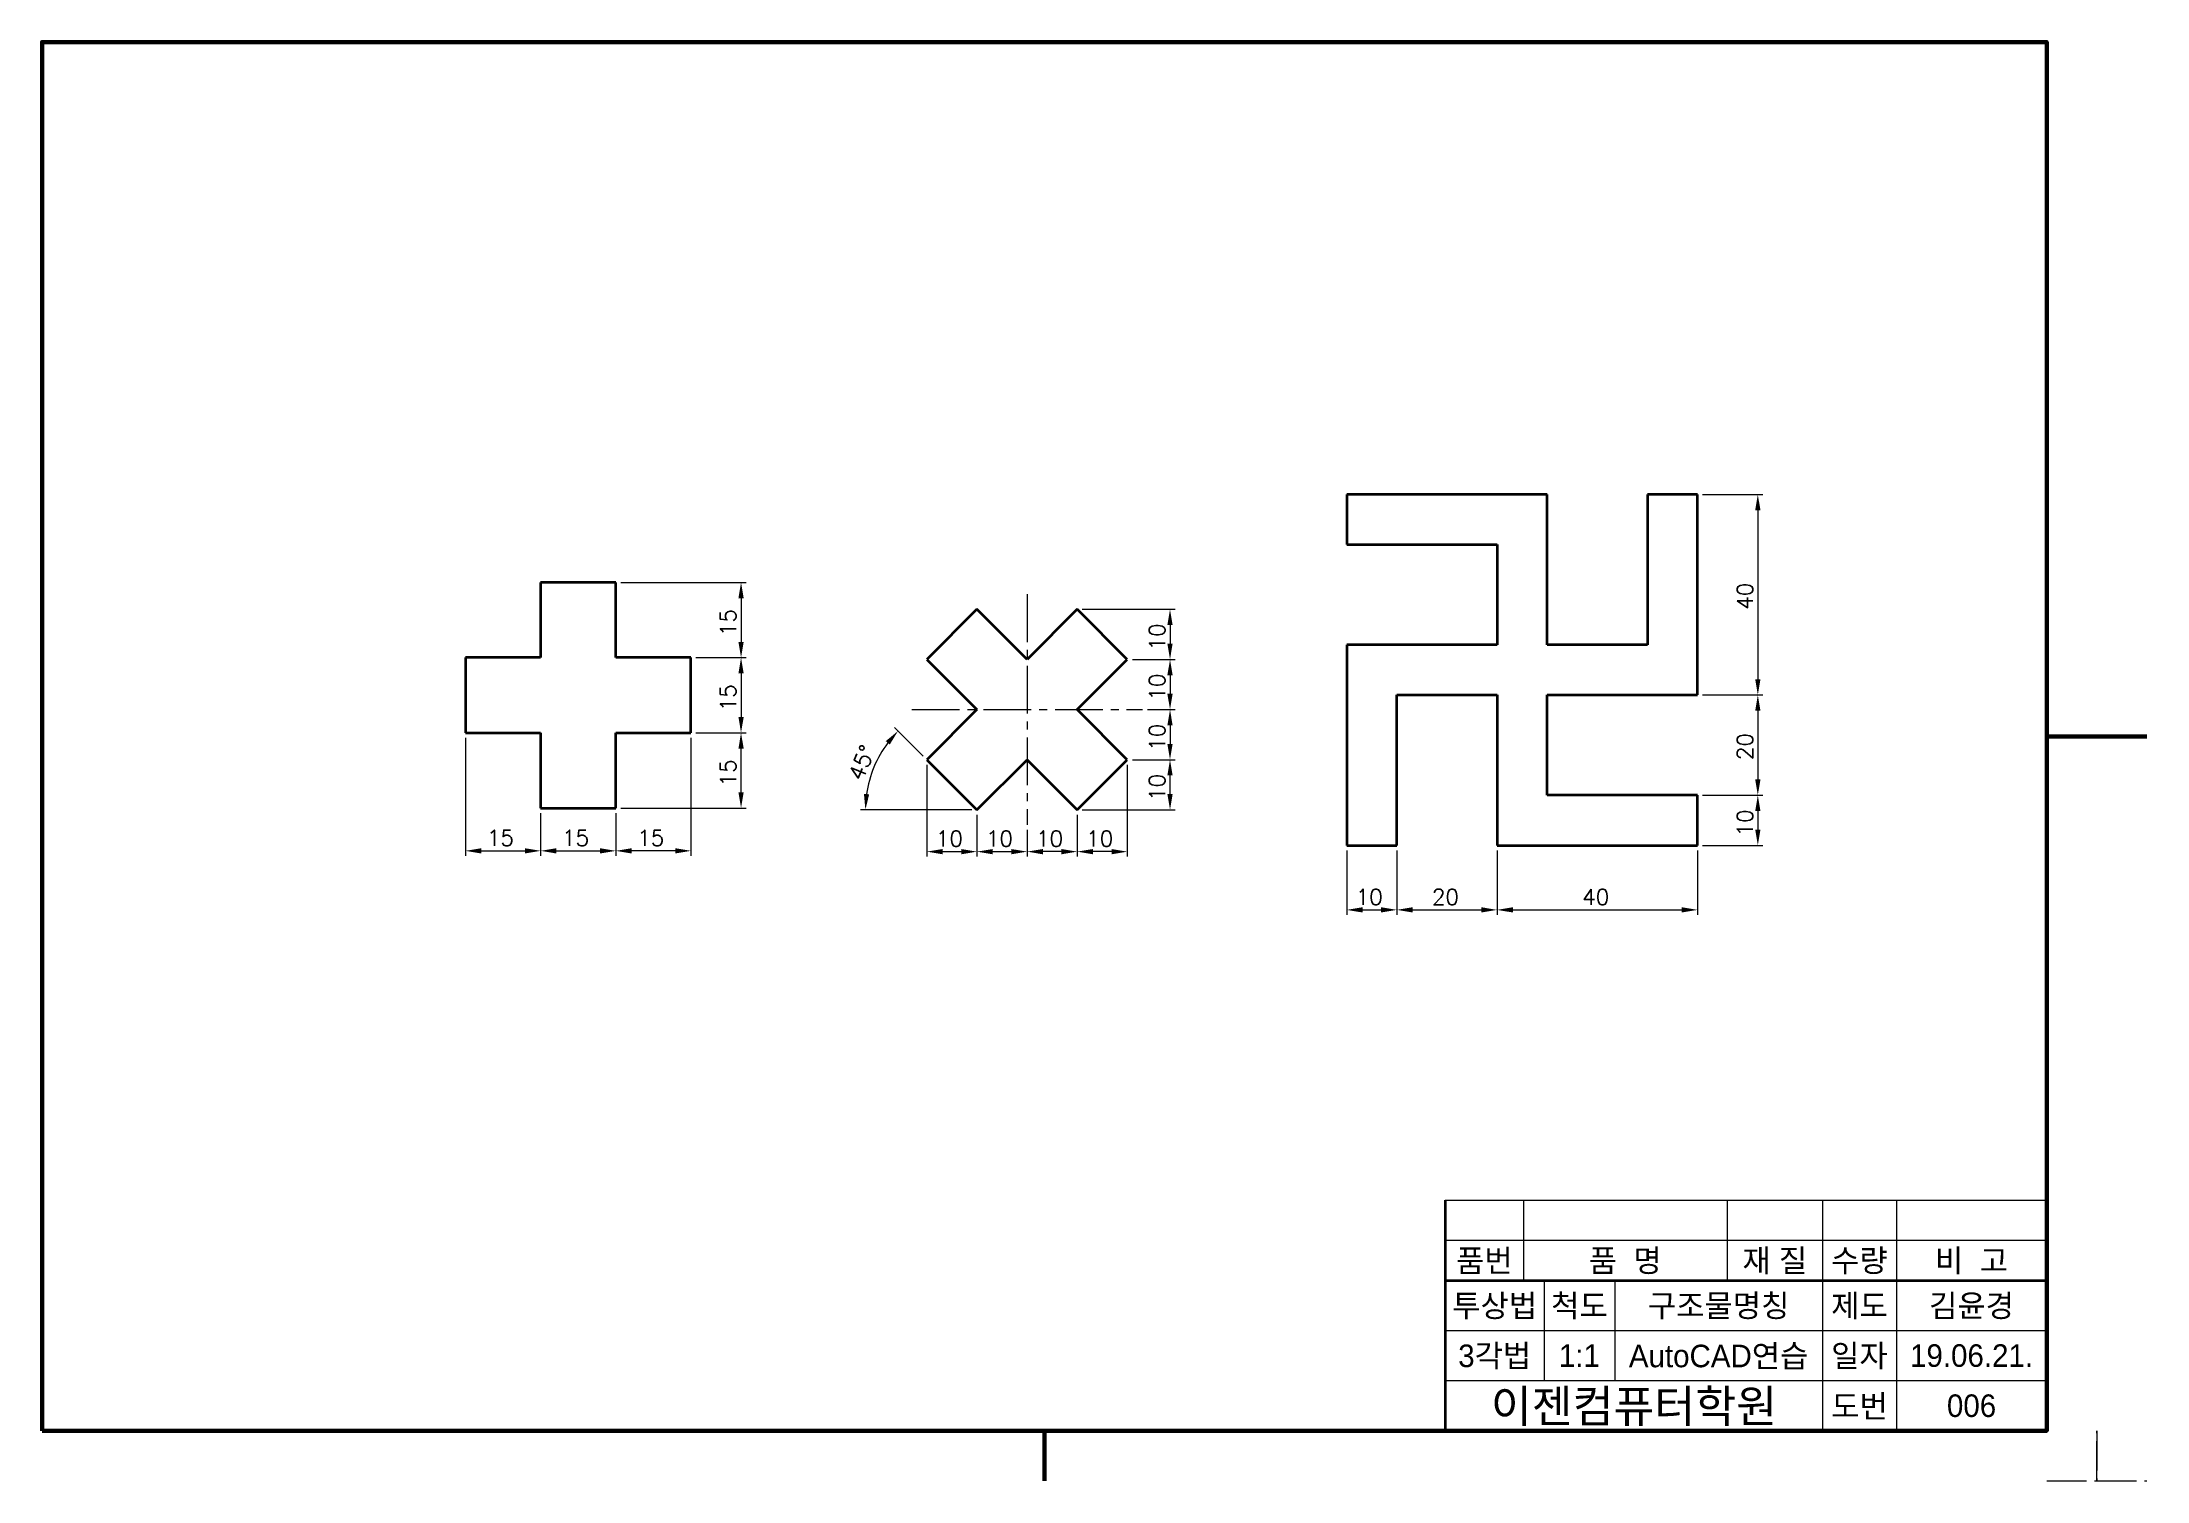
# Model space of a CAD drawing. Header units: millimetres. Extents: x 0 to 4210, y 0 to 2980.
# Drawn here: x 2110 to 2530, y 0 to 287 of the extents above; entities that cross this region are included whole.
import ezdxf
from ezdxf.enums import TextEntityAlignment as Align

# ---------------------------------------------------------------- set-up
doc = ezdxf.new("R2010")
doc.units = ezdxf.units.MM
doc.linetypes.add('CENTER2', pattern=[28.575, 19.05, -3.175, 3.175, -3.175])
doc.linetypes.add('PHANTOM2', pattern=[31.75, 15.875, -3.175, 3.175, -3.175, 3.175, -3.175])
for name, color, linetype, lineweight in [('가는선', 1, 'Continuous', 13), ('구분선', 1, 'PHANTOM2', 13), ('문자', 2, 'Continuous', 20), ('외곽선', 4, 'Continuous', 70), ('외형선', 3, 'Continuous', 40), ('중심선', 1, 'CENTER2', 13), ('치수선', 1, 'Continuous', 13)]:
    doc.layers.add(name, color=color, linetype=linetype, lineweight=lineweight)
doc.styles.get("Standard").update_dxf_attribs({"font": 'romans.shx'})
doc.styles.add('한글', font='')
doc.styles.get('한글').set_extended_font_data('Gulim')

msp = doc.modelspace()

# ---------------------------------------------------------------- texts
at = {"layer": '문자', "ltscale": 0.5}
for s, rotation, p in [('40', 90, (2451.36, 173.77)), ('15', 90, (2248.47, 168.5)), ('10', 90, (2334.07, 165.63)), ('10', 90, (2334.07, 155.63)), ('15', 90, (2248.47, 153.5)), ('10', 90, (2334.07, 145.63)), ('20', 90, (2451.36, 143.77)), ('15', 90, (2248.47, 138.5)), ('45°', 67.5, (2273.68, 139.43)), ('10', 90, (2334.07, 135.63)), ('10', 90, (2451.36, 128.55))]:
    msp.add_text(s, height=3.15, rotation=rotation, dxfattribs=at).set_placement(p)
for s, p in [('15', (2198.76, 126.68)), ('15', (2213.76, 126.68)), ('15', (2228.76, 126.68)), ('10', (2288.33, 126.52)), ('10', (2298.33, 126.52)), ('10', (2308.33, 126.52)), ('10', (2318.33, 126.52)), ('10', (2372.11, 114.9)), ('20', (2387.33, 114.9)), ('40', (2417.33, 114.9))]:
    msp.add_text(s, height=3.15, dxfattribs=at).set_placement(p)
at = {"layer": '문자', "ltscale": 0.5, "style": '한글'}
for s, height, p in [('품번', 4.5, (2397.79, 44)), ('품  명', 4.5, (2425.9, 44)), ('재 질', 4.5, (2455.75, 44)), ('수량', 4.5, (2472.64, 44)), ('비  고', 4.5, (2495.01, 44)), ('투상법', 4.5, (2399.86, 35)), ('척도', 4.5, (2416.76, 35)), ('구조물명칭', 4.5, (2444.54, 35)), ('제도', 4.5, (2472.64, 35)), ('김윤경', 4.5, (2495.01, 35)), ('3각법', 4.5, (2399.86, 25)), ('1:1', 4.5, (2416.76, 25)), ('AutoCAD연습', 4.5, (2444.54, 25)), ('일자', 4.5, (2472.64, 25)), ('19.06.21.', 4.5, (2495.01, 25)), ('이젠컴퓨터학원', 6.5, (2427.64, 15)), ('도번', 4.5, (2472.64, 15)), ('006', 4.5, (2495.01, 15))]:
    msp.add_text(s, height=height, dxfattribs=at).set_placement(p, align=Align.MIDDLE)

# ---------------------------------------------------------------- linework, layer by layer
at = {"layer": '가는선', "ltscale": 0.5}
for p, q in [((2390, 56), (2510, 56)), ((2405.58, 56), (2405.58, 40)), ((2446.22, 56), (2446.22, 40)), ((2465.27, 56), (2465.27, 10)), ((2480.01, 56), (2480.01, 10)), ((2390, 48), (2510, 48)), ((2409.73, 40), (2409.73, 20)), ((2423.8, 40), (2423.8, 20)), ((2390, 30), (2510, 30)), ((2390, 20), (2510, 20))]:
    msp.add_line(p, q, dxfattribs=at)
at = {"layer": '구분선', "ltscale": 0.5}
for points in [[(2510, 0), (2520, 0), (2520, 10)], [(2520, 10), (2520, 0), (2530, 0)], [(2520, 10), (2520, 0), (2530, 0)]]:
    msp.add_lwpolyline(points, dxfattribs=at)
at = {"layer": '외곽선', "ltscale": 0.5}
for p, q in [((2510, 148.5), (2520, 148.5)), ((2530, 148.5), (2520, 148.5)), ((2530, 148.5), (2520, 148.5)), ((2510, 10), (2510, 56)), ((2310, 10), (2310, 0))]:
    msp.add_line(p, q, dxfattribs=at)
msp.add_lwpolyline([(2110, 10), (2510, 10), (2510, 287), (2110, 287)], close=True, dxfattribs=at)
at = {"layer": '외형선', "ltscale": 0.5}
for p, q in [((2410.33, 196.77), (2370.33, 196.77)), ((2370.33, 196.77), (2370.33, 186.77)), ((2410.33, 166.77), (2410.33, 196.77)), ((2440.33, 196.77), (2430.33, 196.77)), ((2430.33, 196.77), (2430.33, 166.77)), ((2440.33, 156.77), (2440.33, 196.77)), ((2370.33, 186.77), (2400.33, 186.77)), ((2400.33, 186.77), (2400.33, 166.77)), ((2224.48, 179.22), (2209.48, 179.22)), ((2209.48, 179.22), (2209.48, 164.22)), ((2224.48, 164.22), (2224.48, 179.22)), ((2296.55, 173.86), (2286.55, 163.86)), ((2306.55, 163.86), (2296.55, 173.86)), ((2316.55, 173.86), (2306.55, 163.86)), ((2326.55, 163.86), (2316.55, 173.86)), ((2209.48, 164.22), (2194.48, 164.22)), ((2194.48, 164.22), (2194.48, 149.22)), ((2239.48, 164.22), (2224.48, 164.22)), ((2239.48, 149.22), (2239.48, 164.22)), ((2286.55, 163.86), (2296.55, 153.86)), ((2316.55, 153.86), (2326.55, 163.86)), ((2400.33, 166.77), (2370.33, 166.77)), ((2370.33, 166.77), (2370.33, 126.77)), ((2430.33, 166.77), (2410.33, 166.77)), ((2380.33, 126.77), (2380.33, 156.77)), ((2380.33, 156.77), (2400.33, 156.77)), ((2400.33, 156.77), (2400.33, 126.77)), ((2410.33, 136.77), (2410.33, 156.77)), ((2410.33, 156.77), (2440.33, 156.77)), ((2296.55, 153.86), (2286.55, 143.86)), ((2326.55, 143.86), (2316.55, 153.86)), ((2194.48, 149.22), (2209.48, 149.22)), ((2209.48, 149.22), (2209.48, 134.22)), ((2224.48, 134.22), (2224.48, 149.22)), ((2224.48, 149.22), (2239.48, 149.22)), ((2286.55, 143.86), (2296.55, 133.86)), ((2296.55, 133.86), (2306.55, 143.86)), ((2306.55, 143.86), (2316.55, 133.86)), ((2316.55, 133.86), (2326.55, 143.86)), ((2440.33, 136.77), (2410.33, 136.77)), ((2440.33, 126.77), (2440.33, 136.77)), ((2209.48, 134.22), (2224.48, 134.22)), ((2370.33, 126.77), (2380.33, 126.77)), ((2400.33, 126.77), (2440.33, 126.77)), ((2390, 56), (2390, 48)), ((2390, 48), (2390, 40)), ((2390, 40), (2510, 40)), ((2390, 40), (2390, 20)), ((2390, 20), (2390, 10))]:
    msp.add_line(p, q, dxfattribs=at)
at = {"layer": '중심선', "ltscale": 0.5}
for p, q in [((2306.55, 176.86), (2306.55, 130.86)), ((2283.55, 153.86), (2329.55, 153.86))]:
    msp.add_line(p, q, dxfattribs=at)
at = {"layer": '치수선', "ltscale": 0.5}
for p, q in [((2441.33, 196.77), (2453.36, 196.77)), ((2452.36, 193.62), (2452.36, 159.92)), ((2225.48, 179.22), (2250.47, 179.22)), ((2249.47, 176.07), (2249.47, 167.37)), ((2317.55, 173.86), (2336.07, 173.86)), ((2335.07, 170.71), (2335.07, 167.01)), ((2240.48, 164.22), (2250.47, 164.22)), ((2327.55, 163.86), (2336.07, 163.86)), ((2249.47, 161.07), (2249.47, 152.37)), ((2335.07, 160.71), (2335.07, 157.01)), ((2441.33, 156.77), (2453.36, 156.77)), ((2330.55, 153.86), (2336.07, 153.86)), ((2452.36, 153.62), (2452.36, 139.92)), ((2194.48, 148.22), (2194.48, 124.68)), ((2239.48, 148.22), (2239.48, 124.68)), ((2240.48, 149.22), (2250.47, 149.22)), ((2285.84, 144.57), (2280.1, 150.31)), ((2335.07, 150.71), (2335.07, 147.01)), ((2249.47, 137.37), (2249.47, 146.07)), ((2286.55, 142.86), (2286.55, 124.52)), ((2326.55, 142.86), (2326.55, 124.52)), ((2327.55, 143.86), (2336.07, 143.86)), ((2335.07, 137.01), (2335.07, 140.71)), ((2441.33, 136.77), (2453.36, 136.77)), ((2209.48, 133.22), (2209.48, 124.68)), ((2224.48, 133.22), (2224.48, 124.68)), ((2225.48, 134.22), (2250.47, 134.22)), ((2295.55, 133.86), (2273.29, 133.86)), ((2296.55, 132.86), (2296.55, 124.52)), ((2316.55, 132.86), (2316.55, 124.52)), ((2317.55, 133.86), (2336.07, 133.86)), ((2452.36, 133.62), (2452.36, 129.92)), ((2306.55, 129.86), (2306.55, 124.52)), ((2441.33, 126.77), (2453.36, 126.77)), ((2197.63, 125.68), (2206.33, 125.68)), ((2212.63, 125.68), (2221.33, 125.68)), ((2236.33, 125.68), (2227.63, 125.68)), ((2289.7, 125.52), (2293.4, 125.52)), ((2299.7, 125.52), (2303.4, 125.52)), ((2313.4, 125.52), (2309.7, 125.52)), ((2323.4, 125.52), (2319.7, 125.52)), ((2370.33, 125.77), (2370.33, 112.9)), ((2380.33, 125.77), (2380.33, 112.9)), ((2400.33, 125.77), (2400.33, 112.9)), ((2440.33, 125.77), (2440.33, 112.9)), ((2373.48, 113.9), (2377.18, 113.9)), ((2383.48, 113.9), (2397.18, 113.9)), ((2403.48, 113.9), (2437.18, 113.9))]:
    msp.add_line(p, q, dxfattribs=at)
msp.add_arc((2296.55, 133.86), 22.26, 143.1142, 171.8858, dxfattribs=at)
for points in [[(2451.84, 193.62), (2452.89, 193.62), (2452.36, 196.77)], [(2248.95, 176.07), (2250, 176.07), (2249.47, 179.22)], [(2334.54, 170.71), (2335.59, 170.71), (2335.07, 173.86)], [(2248.95, 167.37), (2250, 167.37), (2249.47, 164.22)], [(2248.95, 161.07), (2250, 161.07), (2249.47, 164.22)], [(2334.54, 167.01), (2335.59, 167.01), (2335.07, 163.86)], [(2334.54, 160.71), (2335.59, 160.71), (2335.07, 163.86)], [(2451.84, 159.92), (2452.89, 159.92), (2452.36, 156.77)], [(2334.54, 157.01), (2335.59, 157.01), (2335.07, 153.86)], [(2451.84, 153.62), (2452.89, 153.62), (2452.36, 156.77)], [(2248.95, 152.37), (2250, 152.37), (2249.47, 149.22)], [(2334.54, 150.71), (2335.59, 150.71), (2335.07, 153.86)], [(2248.95, 146.07), (2250, 146.07), (2249.47, 149.22)], [(2278.35, 147.56), (2279.14, 146.88), (2280.81, 149.6)], [(2334.54, 147.01), (2335.59, 147.01), (2335.07, 143.86)], [(2334.54, 140.71), (2335.59, 140.71), (2335.07, 143.86)], [(2451.84, 139.92), (2452.89, 139.92), (2452.36, 136.77)], [(2248.95, 137.37), (2250, 137.37), (2249.47, 134.22)], [(2275.04, 136.96), (2273.99, 137.04), (2274.29, 133.86)], [(2334.54, 137.01), (2335.59, 137.01), (2335.07, 133.86)], [(2451.84, 133.62), (2452.89, 133.62), (2452.36, 136.77)], [(2197.63, 126.2), (2197.63, 125.15), (2194.48, 125.68)], [(2206.33, 126.2), (2206.33, 125.15), (2209.48, 125.68)], [(2212.63, 126.2), (2212.63, 125.15), (2209.48, 125.68)], [(2221.33, 126.2), (2221.33, 125.15), (2224.48, 125.68)], [(2227.63, 126.2), (2227.63, 125.15), (2224.48, 125.68)], [(2236.33, 126.2), (2236.33, 125.15), (2239.48, 125.68)], [(2289.7, 126.04), (2289.7, 124.99), (2286.55, 125.52)], [(2293.4, 126.04), (2293.4, 124.99), (2296.55, 125.52)], [(2299.7, 126.04), (2299.7, 124.99), (2296.55, 125.52)], [(2303.4, 126.04), (2303.4, 124.99), (2306.55, 125.52)], [(2309.7, 126.04), (2309.7, 124.99), (2306.55, 125.52)], [(2313.4, 126.04), (2313.4, 124.99), (2316.55, 125.52)], [(2319.7, 126.04), (2319.7, 124.99), (2316.55, 125.52)], [(2323.4, 126.04), (2323.4, 124.99), (2326.55, 125.52)], [(2451.84, 129.92), (2452.89, 129.92), (2452.36, 126.77)], [(2373.48, 114.43), (2373.48, 113.38), (2370.33, 113.9)], [(2377.18, 114.43), (2377.18, 113.38), (2380.33, 113.9)], [(2383.48, 114.43), (2383.48, 113.38), (2380.33, 113.9)], [(2397.18, 114.43), (2397.18, 113.38), (2400.33, 113.9)], [(2403.48, 114.43), (2403.48, 113.38), (2400.33, 113.9)], [(2437.18, 114.43), (2437.18, 113.38), (2440.33, 113.9)]]:
    msp.add_solid(points, dxfattribs=at)

msp.set_redraw_order([(e.dxf.handle, doc.entitydb.next_handle()) for e in msp.query("TEXT MTEXT ATTDEF DIMENSION ARC_DIMENSION")])  # texts and dimensions are drawn at this point

doc.saveas('drawing.dxf')
